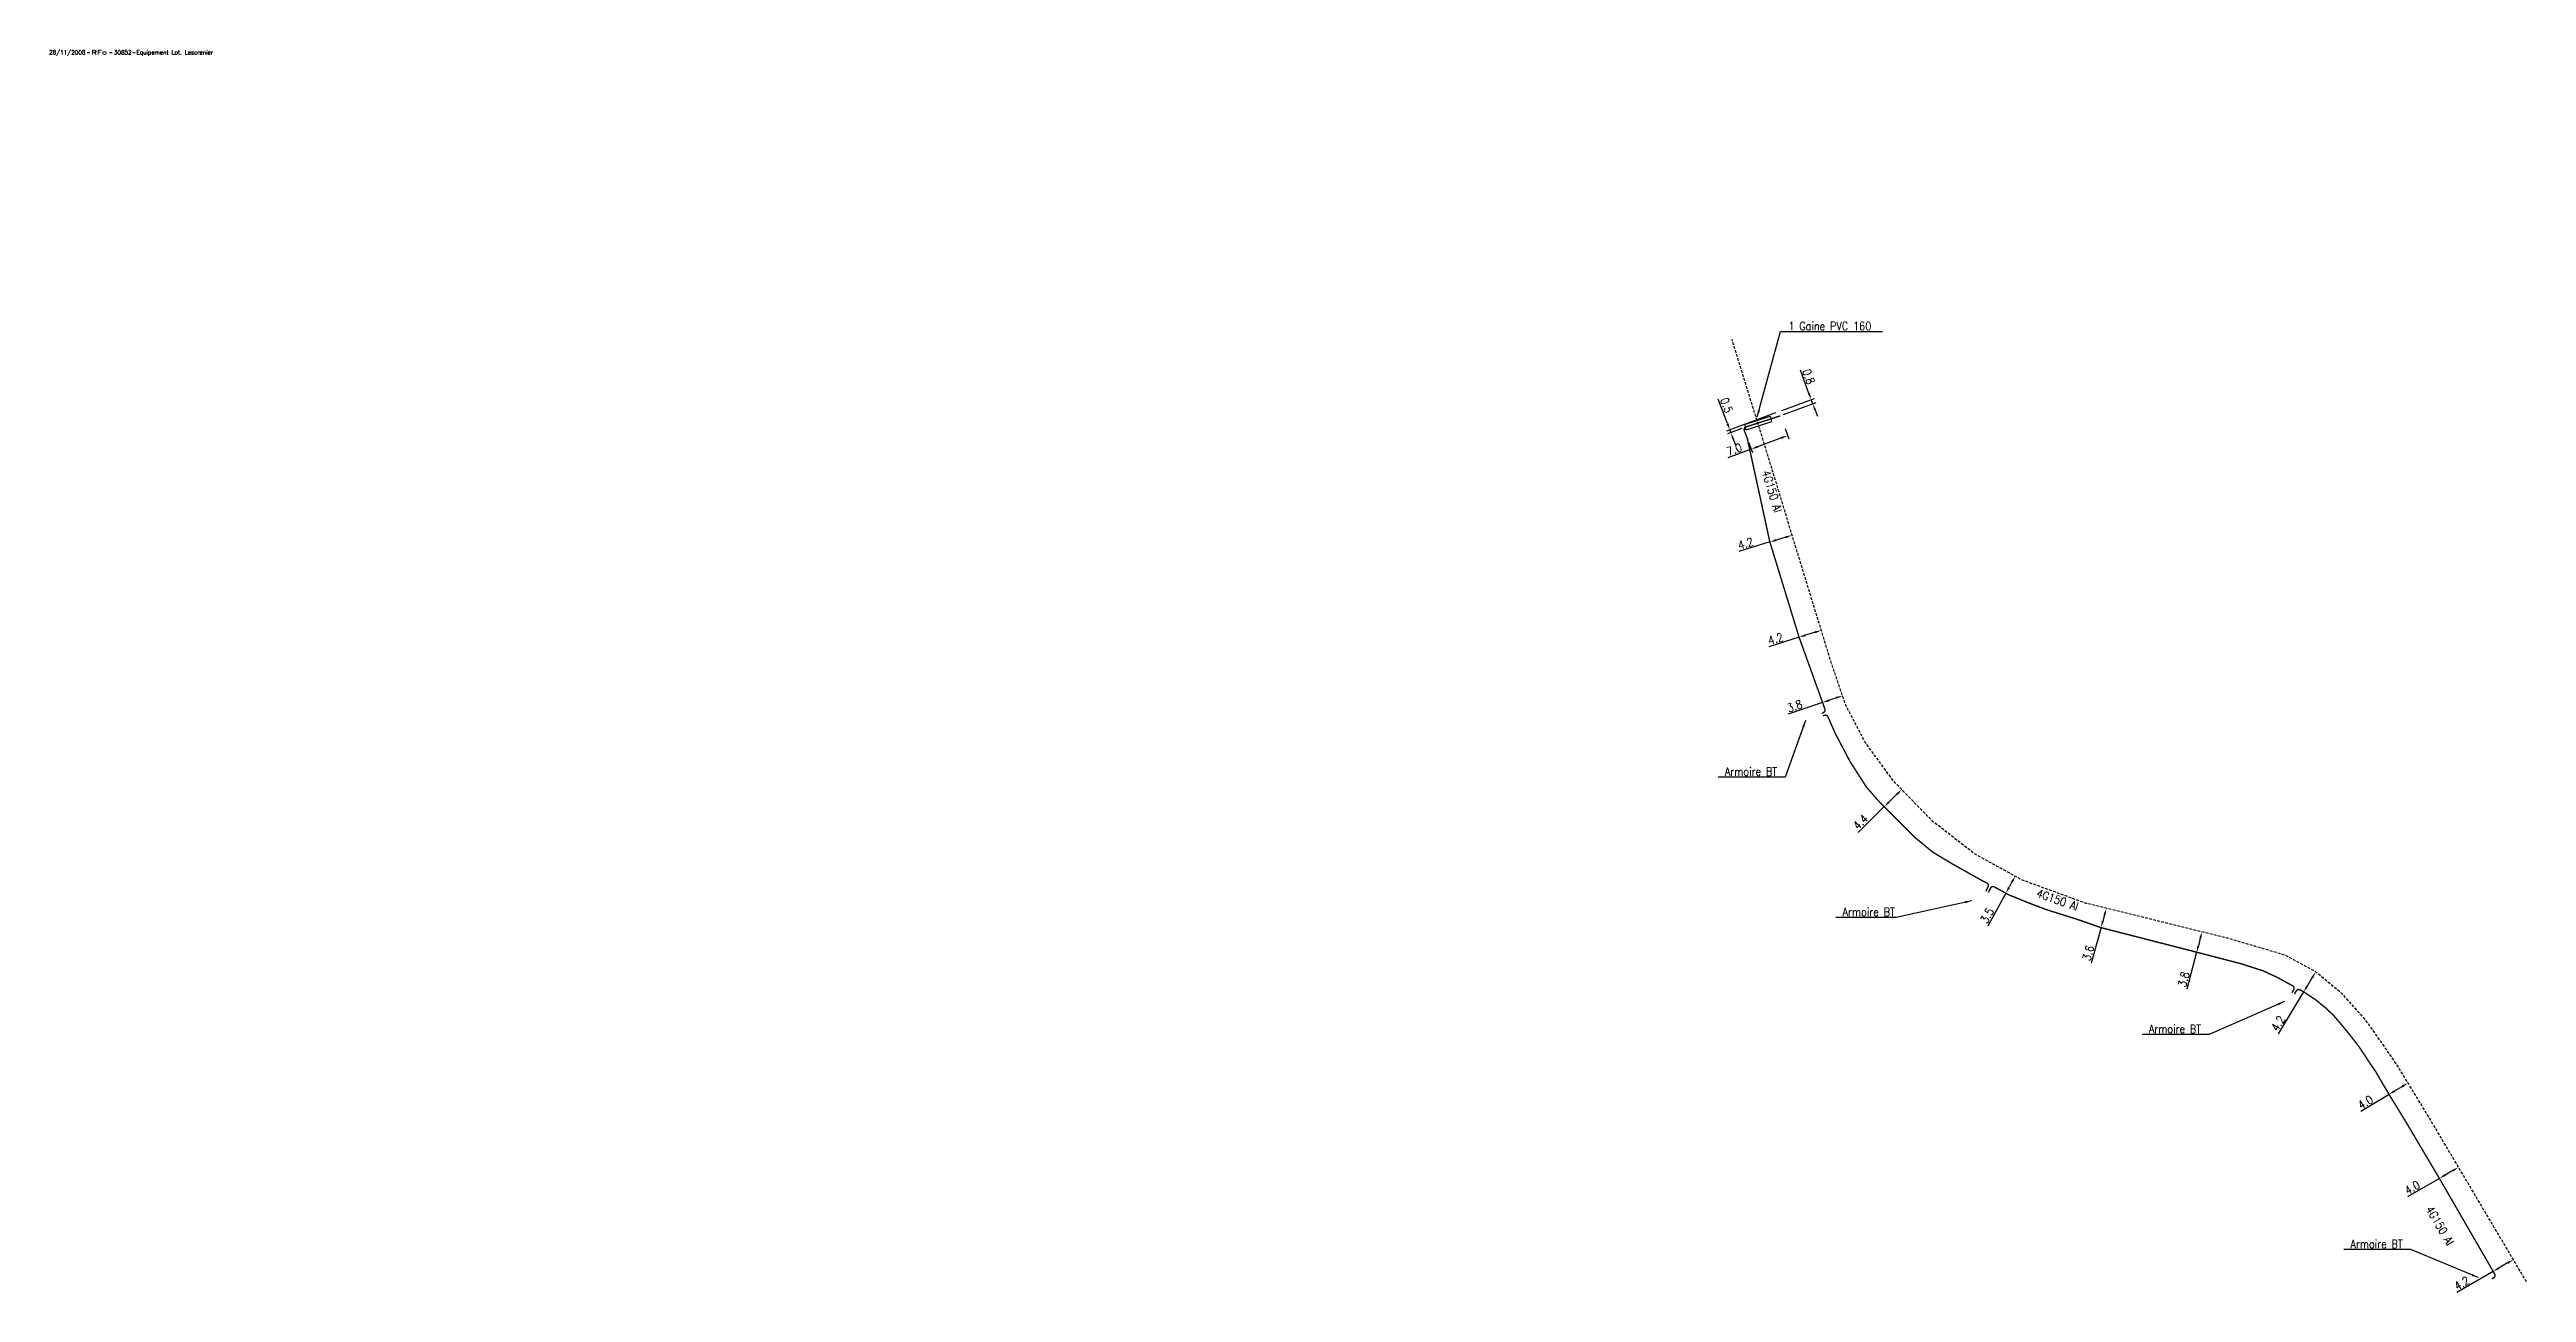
# Model space of a CAD drawing. Header units: millimetres. Extents: x 222003 to 222983, y 61024 to 61998.
# Drawn here: x 222002.6 to 222448.6, y 61024 to 61247.8 of the extents above; entities that cross this region are included whole.
import ezdxf
from ezdxf.enums import TextEntityAlignment as Align

# ---------------------------------------------------------------- set-up
doc = ezdxf.new("R2010")
doc.units = ezdxf.units.MM
doc.header["$PDMODE"] = 34
doc.linetypes.add('B_ST_Al', pattern=[2000, 1000, 1000])
doc.linetypes.add('DASHED', pattern=[0.75, 0.5, -0.25])
doc.layers.get('0').update_dxf_attribs({"linetype": 'CONTINUOUS'})
doc.layers.get('Defpoints').update_dxf_attribs({"linetype": 'CONTINUOUS'})
doc.layers.add('B_100', color=3, linetype='CONTINUOUS')
doc.layers.add('B_400', color=7, linetype='CONTINUOUS')
doc.layers.add('B_910', color=7, linetype='CONTINUOUS', plot=False)
doc.styles.get("Standard").update_dxf_attribs({"font": 'romans.shx', "width": 0.85})
doc.dimstyles.get("Standard").update_dxf_attribs({"dimtxt": 1.5, "dimasz": 1.2, "dimexe": 0.625, "dimexo": 0.625, "dimgap": 0.25, "dimtad": 1, "dimdec": 1, "dimzin": 0, "dimdsep": 46, "dimtxsty": 'Standard', "dimcen": -0.5, "dimadec": 0, "dimazin": 0, "dimtfac": 1, "dimtdec": 1, "dimtmove": 0, "dimatfit": 3, "dimfxl": 1, "dimtolj": 1, "dimtzin": 0, "dimarcsym": 0})

msp = doc.modelspace()

# ---------------------------------------------------------------- texts
at = {"layer": 'B_100', "linetype": 'B_ST_Al', "width": 0.85}
for rotation, p in [(286.7935, (222312.74, 61168.25)), (340.9055, (222364.13, 61094.69)), (300.118, (222432.98, 61036.01))]:
    msp.add_text('4G150 Al', height=1.5, rotation=rotation, dxfattribs=at).set_placement(p, align=Align.MIDDLE)
at = {"layer": 'B_100', "char_height": 1.5, "attachment_point": 6}
for insert in [(222313.64, 61117.8), (222334.83, 61092.51), (222389.97, 61071.44), (222426.27, 61032.71)]:
    msp.add_mtext('Armoire BT', dxfattribs=dict(at, insert=insert))
at = {"layer": 'B_400', "insert": (222315.68, 61198.03), "char_height": 1.5, "attachment_point": 4}
msp.add_mtext('1 Gaine PVC 160', dxfattribs=at)

# ---------------------------------------------------------------- blocks, each defined once
blk = doc.blocks.new('*D20')
at = {"layer": 'B_100', "color": 0, "linetype": 'Continuous', "lineweight": -2}
for p, q in [((222308.51, 61177.14), (222309.2, 61175.28)), ((222314.42, 61177.88), (222310.11, 61176.28)), ((222315.07, 61179.58), (222315.76, 61177.72)), ((222308.98, 61175.86), (222304.79, 61174.31))]:
    blk.add_line(p, q, dxfattribs=at)
at = {"layer": 'B_100', "color": 0, "linetype": 'Continuous'}
for points in [[(222314.35, 61178.07), (222314.49, 61177.7), (222315.55, 61178.3)], [(222310.04, 61176.47), (222310.18, 61176.09), (222308.98, 61175.86)]]:
    blk.add_solid(points, dxfattribs=at)
at = {"layer": 'Defpoints', "color": 0, "linetype": 'Continuous'}
for p in [(222308.29, 61177.73), (222314.85, 61180.17), (222315.55, 61178.3)]:
    blk.add_point(p, dxfattribs=at)
at = {"layer": 'B_100', "color": 0, "linetype": 'Continuous', "insert": (222305.93, 61175.8), "char_height": 1.5, "attachment_point": 5, "rotation": 20.385}
blk.add_mtext('\\A1;7.0', dxfattribs=at)
blk = doc.blocks.new('*D21')
at = {"layer": 'B_100', "color": 0, "linetype": 'Continuous', "lineweight": -2}
for p, q in [((222319.37, 61185.9), (222317.83, 61190.06)), ((222314.52, 61182.82), (222320.38, 61184.99)), ((222314.79, 61182.07), (222320.65, 61184.24)), ((222320.07, 61184.03), (222319.79, 61184.78)), ((222320.49, 61182.9), (222320.9, 61181.78))]:
    blk.add_line(p, q, dxfattribs=at)
at = {"layer": 'B_100', "color": 0, "linetype": 'Continuous'}
for points in [[(222319.56, 61185.97), (222319.18, 61185.83), (222319.79, 61184.78)], [(222320.67, 61182.97), (222320.3, 61182.83), (222320.07, 61184.03)]]:
    blk.add_solid(points, dxfattribs=at)
at = {"layer": 'Defpoints', "color": 0, "linetype": 'Continuous'}
for p in [(222313.93, 61182.6), (222314.21, 61181.85), (222319.79, 61184.78)]:
    blk.add_point(p, dxfattribs=at)
at = {"layer": 'B_100', "color": 0, "linetype": 'Continuous', "insert": (222319.32, 61188.92), "char_height": 1.5, "attachment_point": 5, "rotation": 290.3834}
blk.add_mtext('\\A1;0.8', dxfattribs=at)
blk = doc.blocks.new('*D22')
at = {"layer": 'B_100', "color": 0, "linetype": 'Continuous', "lineweight": -2}
for p, q in [((222304.71, 61180.45), (222303.06, 61184.89)), ((222313.34, 61182.38), (222304.54, 61179.11)), ((222307.32, 61179.59), (222304.72, 61178.63)), ((222305.31, 61178.85), (222305.13, 61179.33)), ((222305.73, 61177.72), (222306.14, 61176.6))]:
    blk.add_line(p, q, dxfattribs=at)
at = {"layer": 'B_100', "color": 0, "linetype": 'Continuous'}
for points in [[(222304.9, 61180.52), (222304.52, 61180.38), (222305.13, 61179.33)], [(222305.91, 61177.79), (222305.54, 61177.65), (222305.31, 61178.85)]]:
    blk.add_solid(points, dxfattribs=at)
at = {"layer": 'Defpoints', "color": 0, "linetype": 'Continuous'}
for p in [(222313.93, 61182.6), (222305.13, 61179.33), (222307.9, 61179.81)]:
    blk.add_point(p, dxfattribs=at)
at = {"layer": 'B_100', "color": 0, "linetype": 'Continuous', "insert": (222304.55, 61183.75), "char_height": 1.5, "attachment_point": 5, "rotation": 290.3834}
blk.add_mtext('\\A1;0.5', dxfattribs=at)
blk = doc.blocks.new('GIS_MODF')
at = {"color": 0, "linetype": 'Continuous', "flags": 128}
for points in [[(-2.26, -0.01), (-1.76, -0.01)], [(1.76, -0.01), (2.26, -0.01)]]:
    blk.add_lwpolyline(points, dxfattribs=at)
at = {"color": 0, "linetype": 'Continuous'}
blk.add_attdef('DATE', text='', height=0.75, dxfattribs=at).set_placement((-2.58, -0.39), align=Align.RIGHT)
at = {"color": 0, "linetype": 'Continuous', "width": 3.590909}
blk.add_attdef('USER', text='', height=0.75, dxfattribs=at).set_placement((-1.52, -0.39), (1.31, -0.39), align=Align.FIT)
at = {"color": 0, "linetype": 'Continuous'}
blk.add_attdef('DESC', (2.53, -0.39), '', height=0.75, dxfattribs=at)
blk = doc.blocks.new('*D1')
at = {"layer": 'B_100', "color": 0, "linetype": 'Continuous', "lineweight": -2}
for p, q in [((222312.34, 61159.14), (222306.75, 61157.45)), ((222315.21, 61160), (222313.48, 61159.48))]:
    blk.add_line(p, q, dxfattribs=at)
at = {"layer": 'B_100', "color": 0, "linetype": 'Continuous'}
for points in [[(222313.43, 61159.67), (222313.54, 61159.29), (222312.34, 61159.14)], [(222315.15, 61160.19), (222315.27, 61159.81), (222316.36, 61160.35)]]:
    blk.add_solid(points, dxfattribs=at)
at = {"layer": 'Defpoints', "color": 0, "linetype": 'Continuous'}
for p in [(222312.34, 61159.14), (222312.34, 61159.14), (222316.36, 61160.35)]:
    blk.add_point(p, dxfattribs=at)
at = {"layer": 'B_100', "color": 0, "linetype": 'Continuous', "insert": (222307.98, 61158.87), "char_height": 1.5, "attachment_point": 5, "rotation": 16.7435}
blk.add_mtext('\\A1;4.2', dxfattribs=at)
blk = doc.blocks.new('*D2')
at = {"layer": 'B_100', "color": 0, "linetype": 'Continuous', "lineweight": -2}
for p, q in [((222317.6, 61141.98), (222312.15, 61140.28)), ((222320.47, 61142.87), (222318.75, 61142.33))]:
    blk.add_line(p, q, dxfattribs=at)
at = {"layer": 'B_100', "color": 0, "linetype": 'Continuous'}
for points in [[(222318.69, 61142.52), (222318.81, 61142.14), (222317.6, 61141.98)], [(222320.41, 61143.06), (222320.52, 61142.68), (222321.61, 61143.22)]]:
    blk.add_solid(points, dxfattribs=at)
at = {"layer": 'Defpoints', "color": 0, "linetype": 'Continuous'}
for p in [(222317.6, 61141.98), (222317.6, 61141.98), (222321.61, 61143.22)]:
    blk.add_point(p, dxfattribs=at)
at = {"layer": 'B_100', "color": 0, "linetype": 'Continuous', "insert": (222313.37, 61141.71), "char_height": 1.5, "attachment_point": 5, "rotation": 17.2919}
blk.add_mtext('\\A1;4.2', dxfattribs=at)
blk = doc.blocks.new('*D3')
at = {"layer": 'B_100', "color": 0, "linetype": 'Continuous', "lineweight": -2}
for p, q in [((222321.83, 61130.23), (222315.62, 61128.12)), ((222324.29, 61131.06), (222322.97, 61130.61))]:
    blk.add_line(p, q, dxfattribs=at)
at = {"layer": 'B_100', "color": 0, "linetype": 'Continuous'}
for points in [[(222322.9, 61130.8), (222323.03, 61130.42), (222321.83, 61130.23)], [(222324.23, 61131.25), (222324.36, 61130.87), (222325.43, 61131.45)]]:
    blk.add_solid(points, dxfattribs=at)
at = {"layer": 'Defpoints', "color": 0, "linetype": 'Continuous'}
for p in [(222321.83, 61130.23), (222321.83, 61130.23), (222325.43, 61131.45)]:
    blk.add_point(p, dxfattribs=at)
at = {"layer": 'B_100', "color": 0, "linetype": 'Continuous', "insert": (222316.8, 61129.58), "char_height": 1.5, "attachment_point": 5, "rotation": 18.7311}
blk.add_mtext('\\A1;3.8', dxfattribs=at)
blk = doc.blocks.new('*D4')
at = {"layer": 'B_100', "color": 0, "linetype": 'Continuous', "lineweight": -2}
for p, q in [((222332.93, 61111.47), (222328.21, 61106.84)), ((222335.22, 61113.7), (222333.79, 61112.31))]:
    blk.add_line(p, q, dxfattribs=at)
at = {"layer": 'B_100', "color": 0, "linetype": 'Continuous'}
for points in [[(222335.08, 61113.85), (222335.36, 61113.56), (222336.08, 61114.54)], [(222333.65, 61112.45), (222333.93, 61112.16), (222332.93, 61111.47)]]:
    blk.add_solid(points, dxfattribs=at)
at = {"layer": 'Defpoints', "color": 0, "linetype": 'Continuous'}
for p in [(222336.08, 61114.54), (222332.93, 61111.47), (222332.93, 61111.47)]:
    blk.add_point(p, dxfattribs=at)
at = {"layer": 'B_100', "color": 0, "linetype": 'Continuous', "insert": (222328.66, 61108.69), "char_height": 1.5, "attachment_point": 5, "rotation": 44.3818}
blk.add_mtext('\\A1;4.4', dxfattribs=at)
blk = doc.blocks.new('*D5')
at = {"layer": 'B_100', "color": 0, "linetype": 'Continuous', "lineweight": -2}
for p, q in [((222355.93, 61097.9), (222355.4, 61096.94)), ((222354.82, 61095.89), (222351.56, 61089.97))]:
    blk.add_line(p, q, dxfattribs=at)
at = {"layer": 'B_100', "color": 0, "linetype": 'Continuous'}
for points in [[(222355.22, 61097.03), (222355.57, 61096.84), (222354.82, 61095.89)], [(222355.75, 61098), (222356.1, 61097.8), (222356.51, 61098.95)]]:
    blk.add_solid(points, dxfattribs=at)
at = {"layer": 'Defpoints', "color": 0, "linetype": 'Continuous'}
for p in [(222356.51, 61098.95), (222354.82, 61095.89), (222354.82, 61095.89)]:
    blk.add_point(p, dxfattribs=at)
at = {"layer": 'B_100', "color": 0, "linetype": 'Continuous', "insert": (222351.45, 61091.84), "char_height": 1.5, "attachment_point": 5, "rotation": 61.137}
blk.add_mtext('\\A1;3.5', dxfattribs=at)
blk = doc.blocks.new('*D6')
at = {"layer": 'B_100', "color": 0, "linetype": 'Continuous', "lineweight": -2}
for p, q in [((222372.6, 61092), (222372.28, 61090.84)), ((222371.96, 61089.68), (222370.2, 61083.29))]:
    blk.add_line(p, q, dxfattribs=at)
at = {"layer": 'B_100', "color": 0, "linetype": 'Continuous'}
for points in [[(222372.41, 61092.05), (222372.79, 61091.94), (222372.92, 61093.15)], [(222372.09, 61090.89), (222372.47, 61090.79), (222371.96, 61089.68)]]:
    blk.add_solid(points, dxfattribs=at)
at = {"layer": 'Defpoints', "color": 0, "linetype": 'Continuous'}
for p in [(222372.92, 61093.15), (222371.96, 61089.68), (222371.96, 61089.68)]:
    blk.add_point(p, dxfattribs=at)
at = {"layer": 'B_100', "color": 0, "linetype": 'Continuous', "insert": (222369.66, 61085.09), "char_height": 1.5, "attachment_point": 5, "rotation": 74.6091}
blk.add_mtext('\\A1;3.6', dxfattribs=at)
blk = doc.blocks.new('*D7')
at = {"layer": 'B_100', "color": 0, "linetype": 'Continuous', "lineweight": -2}
for p, q in [((222389.83, 61087.77), (222389.48, 61086.42)), ((222390.75, 61088.77), (222390.75, 61088.77)), ((222389.17, 61085.26), (222387.4, 61078.57)), ((222389.77, 61085.1), (222389.77, 61085.1))]:
    blk.add_line(p, q, dxfattribs=at)
at = {"layer": 'B_100', "color": 0, "linetype": 'Continuous'}
for points in [[(222389.64, 61087.82), (222390.03, 61087.72), (222390.14, 61088.93)], [(222389.28, 61086.47), (222389.67, 61086.36), (222389.17, 61085.26)]]:
    blk.add_solid(points, dxfattribs=at)
at = {"layer": 'Defpoints', "color": 0, "linetype": 'Continuous'}
for p in [(222390.14, 61088.93), (222389.17, 61085.26), (222389.17, 61085.26)]:
    blk.add_point(p, dxfattribs=at)
at = {"layer": 'B_100', "color": 0, "linetype": 'Continuous', "insert": (222386.84, 61080.36), "char_height": 1.5, "attachment_point": 5, "rotation": 75.1851}
blk.add_mtext('\\A1;3.8', dxfattribs=at)
blk = doc.blocks.new('*D8')
at = {"layer": 'B_100', "color": 0, "linetype": 'Continuous', "lineweight": -2}
for p, q in [((222410, 61080.69), (222409.06, 61079.15)), ((222408.44, 61078.12), (222403.87, 61070.57))]:
    blk.add_line(p, q, dxfattribs=at)
at = {"layer": 'B_100', "color": 0, "linetype": 'Continuous'}
for points in [[(222408.89, 61079.25), (222409.24, 61079.04), (222408.44, 61078.12)], [(222409.83, 61080.79), (222410.17, 61080.58), (222410.62, 61081.71)]]:
    blk.add_solid(points, dxfattribs=at)
at = {"layer": 'Defpoints', "color": 0, "linetype": 'Continuous'}
for p in [(222410.62, 61081.71), (222408.44, 61078.12), (222408.44, 61078.12)]:
    blk.add_point(p, dxfattribs=at)
at = {"layer": 'B_100', "color": 0, "linetype": 'Continuous', "insert": (222403.83, 61072.44), "char_height": 1.5, "attachment_point": 5, "rotation": 58.7962}
blk.add_mtext('\\A1;4.2', dxfattribs=at)
blk = doc.blocks.new('*D9')
at = {"layer": 'B_100', "color": 0, "linetype": 'Continuous', "lineweight": -2}
for p, q in [((222426.21, 61061.09), (222424.84, 61060.26)), ((222423.81, 61059.64), (222418.72, 61056.55))]:
    blk.add_line(p, q, dxfattribs=at)
at = {"layer": 'B_100', "color": 0, "linetype": 'Continuous'}
for points in [[(222426.1, 61061.26), (222426.31, 61060.91), (222427.23, 61061.71)], [(222424.73, 61060.43), (222424.94, 61060.09), (222423.81, 61059.64)]]:
    blk.add_solid(points, dxfattribs=at)
at = {"layer": 'Defpoints', "color": 0, "linetype": 'Continuous'}
for p in [(222427.23, 61061.71), (222423.81, 61059.64), (222423.81, 61059.64)]:
    blk.add_point(p, dxfattribs=at)
at = {"layer": 'B_100', "color": 0, "linetype": 'Continuous', "insert": (222419.55, 61058.23), "char_height": 1.5, "attachment_point": 5, "rotation": 31.1981}
blk.add_mtext('\\A1;4.0', dxfattribs=at)
blk = doc.blocks.new('*D10')
at = {"layer": 'B_100', "color": 0, "linetype": 'Continuous', "lineweight": -2}
for p, q in [((222432.87, 61044.52), (222427.13, 61041.21)), ((222435.29, 61045.92), (222433.91, 61045.12))]:
    blk.add_line(p, q, dxfattribs=at)
at = {"layer": 'B_100', "color": 0, "linetype": 'Continuous'}
for points in [[(222433.81, 61045.29), (222434.01, 61044.95), (222432.87, 61044.52)], [(222435.19, 61046.09), (222435.39, 61045.74), (222436.33, 61046.52)]]:
    blk.add_solid(points, dxfattribs=at)
at = {"layer": 'Defpoints', "color": 0, "linetype": 'Continuous'}
for p in [(222432.87, 61044.52), (222432.87, 61044.52), (222436.33, 61046.52)]:
    blk.add_point(p, dxfattribs=at)
at = {"layer": 'B_100', "color": 0, "linetype": 'Continuous', "insert": (222428, 61042.86), "char_height": 1.5, "attachment_point": 5, "rotation": 29.9787}
blk.add_mtext('\\A1;4.0', dxfattribs=at)
blk = doc.blocks.new('*D11')
at = {"layer": 'B_100', "color": 0, "linetype": 'Continuous', "lineweight": -2}
for p, q in [((222442.56, 61027.77), (222436.04, 61023.97)), ((222445.15, 61029.28), (222443.6, 61028.37))]:
    blk.add_line(p, q, dxfattribs=at)
at = {"layer": 'B_100', "color": 0, "linetype": 'Continuous'}
for points in [[(222445.05, 61029.45), (222445.26, 61029.11), (222446.19, 61029.88)], [(222443.5, 61028.55), (222443.7, 61028.2), (222442.56, 61027.77)]]:
    blk.add_solid(points, dxfattribs=at)
at = {"layer": 'Defpoints', "color": 0, "linetype": 'Continuous'}
for p in [(222446.19, 61029.88), (222442.56, 61027.77), (222442.56, 61027.77)]:
    blk.add_point(p, dxfattribs=at)
at = {"layer": 'B_100', "color": 0, "linetype": 'Continuous', "insert": (222436.91, 61025.63), "char_height": 1.5, "attachment_point": 5, "rotation": 30.2362}
blk.add_mtext('\\A1;4.2', dxfattribs=at)

# ---------------------------------------------------------------- dimensions: what is measured, and where the dimension line sits
at = {"layer": 'B_100', "linetype": 'Continuous'}
for base, p1, p2, angle, picture, middle in [((222319.79, 61184.78), (222314.21, 61181.85), (222313.93, 61182.6), 290.3834, '*D21', (222318.38, 61188.57)), ((222305.13, 61179.33), (222307.9, 61179.81), (222313.93, 61182.6), 290.3834, '*D22', (222303.61, 61183.4)), ((222315.55, 61178.3), (222308.29, 61177.73), (222314.85, 61180.17), 200.385, '*D20', (222306.28, 61174.86)), ((222312.34, 61159.14), (222316.36, 61160.35), (222312.34, 61159.14), 16.7435, '*D1', (222308.27, 61157.91)), ((222317.6, 61141.98), (222321.61, 61143.22), (222317.6, 61141.98), 17.2919, '*D2', (222313.67, 61140.75)), ((222321.83, 61130.23), (222325.43, 61131.45), (222321.83, 61130.23), 18.7311, '*D3', (222317.12, 61128.63)), ((222332.93, 61111.47), (222336.08, 61114.54), (222332.93, 61111.47), 44.3818, '*D4', (222329.36, 61107.97)), ((222354.82, 61095.89), (222356.51, 61098.95), (222354.82, 61095.89), 61.137, '*D5', (222352.32, 61091.36)), ((222371.96, 61089.68), (222372.92, 61093.15), (222371.96, 61089.68), 74.6091, '*D6', (222370.62, 61084.82)), ((222389.17, 61085.26), (222390.14, 61088.93), (222389.17, 61085.26), 75.1851, '*D7', (222387.81, 61080.11)), ((222408.44, 61078.12), (222410.62, 61081.71), (222408.44, 61078.12), 58.7962, '*D8', (222404.69, 61071.92)), ((222423.81, 61059.64), (222427.23, 61061.71), (222423.81, 61059.64), 31.1981, '*D9', (222420.07, 61057.37)), ((222432.87, 61044.52), (222436.33, 61046.52), (222432.87, 61044.52), 29.9787, '*D10', (222428.5, 61042)), ((222442.56, 61027.77), (222446.19, 61029.88), (222442.56, 61027.77), 30.2362, '*D11', (222437.41, 61024.77))]:
    dim = msp.add_linear_dim(base=base, p1=p1, p2=p2, angle=angle, dimstyle='Standard', dxfattribs=at)
    dim.commit()
    dim.dimension.update_dxf_attribs({"geometry": picture, "text_midpoint": middle, "dimtype": 160})

# ---------------------------------------------------------------- linework, layer by layer
at = {"layer": 'B_100', "linetype": 'DASHED', "flags": 128}
msp.add_lwpolyline([(222448.55, 61025.9), (222431.73, 61054.28), (222425.47, 61064.61), (222423.14, 61068.02), (222419.65, 61072.97), (222415.43, 61077.72), (222410.62, 61081.71), (222405.04, 61084.74), (222394.55, 61087.84), (222379.88, 61091.46), (222369.28, 61094.04), (222357.8, 61098.24), (222349.17, 61102.99), (222341.75, 61108.75), (222334.83, 61115.82), (222329.49, 61123.05), (222325.99, 61129.79), (222323.3, 61137.73), (222316.11, 61161.15), (222312.61, 61172.68), (222305.53, 61195.6)], dxfattribs=at)
at = {"layer": 'B_100', "linetype": 'B_ST_Al', "const_width": 0.25, "flags": 128}
for points in [[(222321.7, 61128.27), (222321.97, 61128.39, 0.388647), (222322.24, 61129.01), (222321.83, 61130.23), (222317.6, 61141.98), (222312.34, 61159.14), (222308.3, 61177.69, 0.035404), (222308.28, 61177.76), (222307.74, 61179.21, -0.42683), (222308.06, 61179.86), (222314.21, 61181.85)], [(222321.9, 61127.81), (222322.13, 61127.91, -0.414214), (222322.79, 61127.66), (222324.1, 61124.69), (222326.73, 61119.67), (222329.69, 61115.05), (222331.68, 61112.74), (222332.93, 61111.47), (222333.37, 61111.02), (222338.37, 61105.99), (222341.67, 61103.27), (222345.17, 61101.17), (222350.4, 61098.23), (222351.42, 61097.71, -0.414214), (222351.64, 61097.03), (222351.23, 61096.24)], [(222351.68, 61096.01), (222352.08, 61096.8, -0.423013), (222352.77, 61097.01), (222355.36, 61095.58), (222359.29, 61093.99), (222362.29, 61092.87), (222365.7, 61091.79), (222368.23, 61090.99), (222371.96, 61089.68), (222389.17, 61085.26), (222397.26, 61083.15), (222401.17, 61081.89), (222403.69, 61080.72), (222406.46, 61079.2, -0.414214), (222406.66, 61078.52), (222406.34, 61077.93)], [(222406.77, 61077.69), (222407.1, 61078.28, -0.412578), (222407.78, 61078.48), (222408.44, 61078.12), (222410.57, 61076.71), (222412.44, 61075.18), (222413.84, 61073.85), (222414.96, 61072.55), (222416.5, 61070.7), (222418.29, 61068.39), (222421.4, 61063.75), (222423.81, 61059.64), (222426.99, 61054.45), (222432.87, 61044.52), (222442.56, 61027.77), (222442.83, 61027.29, -0.412237), (222442.64, 61026.61), (222442.33, 61026.44)]]:
    msp.add_lwpolyline(points, format="xyb", dxfattribs=at)
at = {"layer": 'B_400', "color": 7, "linetype": 'CONTINUOUS'}
for p, q in [((222307.75, 61180.28), (222312.41, 61181.79)), ((222312.41, 61181.79), (222312.57, 61181.32)), ((222312.72, 61180.84), (222312.57, 61181.32)), ((222307.75, 61180.28), (222307.9, 61179.81)), ((222308.05, 61179.33), (222307.9, 61179.81)), ((222308.05, 61179.33), (222312.72, 61180.84))]:
    msp.add_line(p, q, dxfattribs=at)

# ---------------------------------------------------------------- block references
at = {"layer": 'B_910'}
ref = msp.add_blockref('GIS_MODF', (222011.67, 61247.33), dxfattribs=at)
ref.add_attrib('DATE', '28/11/2008', dxfattribs={"layer": '0', "color": 0, "linetype": 'Continuous', "height": 0.75}).set_placement((222009.09, 61246.94), align=Align.RIGHT)
ref.add_attrib('USER', 'RFo', dxfattribs={"layer": '0', "color": 0, "linetype": 'Continuous', "height": 0.75, "width": 1.436364}).set_placement((222010.15, 61246.94), (222012.97, 61246.94), align=Align.FIT)
ref.add_attrib('DESC', '30852-Equipement Lot. Lescrenier', (222014.2, 61246.94), dxfattribs={"layer": '0', "color": 0, "linetype": 'Continuous', "height": 0.75})

msp.set_redraw_order([(e.dxf.handle, doc.entitydb.next_handle()) for e in msp.query("TEXT MTEXT ATTDEF DIMENSION ARC_DIMENSION")])  # texts and dimensions are drawn at this point

# ---------------------------------------------------------------- leaders
at = {"layer": 'B_100', "annotation_type": 0, "has_hookline": 1, "hookline_direction": 1, "text_width": 10.62}
for points in [[(222318.76, 61126.96), (222315.09, 61116.8), (222313.89, 61116.8)], [(222348.69, 61094.53), (222335.08, 61091.51)], [(222404.98, 61076.39), (222391.42, 61070.44), (222390.22, 61070.44)], [(222439.88, 61026.66), (222427.72, 61031.71), (222426.52, 61031.71)]]:
    msp.add_leader(points, dimstyle='Standard', dxfattribs=at)
at = {"layer": 'B_400', "annotation_type": 0, "has_hookline": 1, "hookline_direction": 0, "text_width": 16.94}
msp.add_leader([(222310.06, 61181.65), (222314.23, 61197.03), (222315.43, 61197.03)], dimstyle='Standard', dxfattribs=at)

doc.saveas('drawing.dxf')
